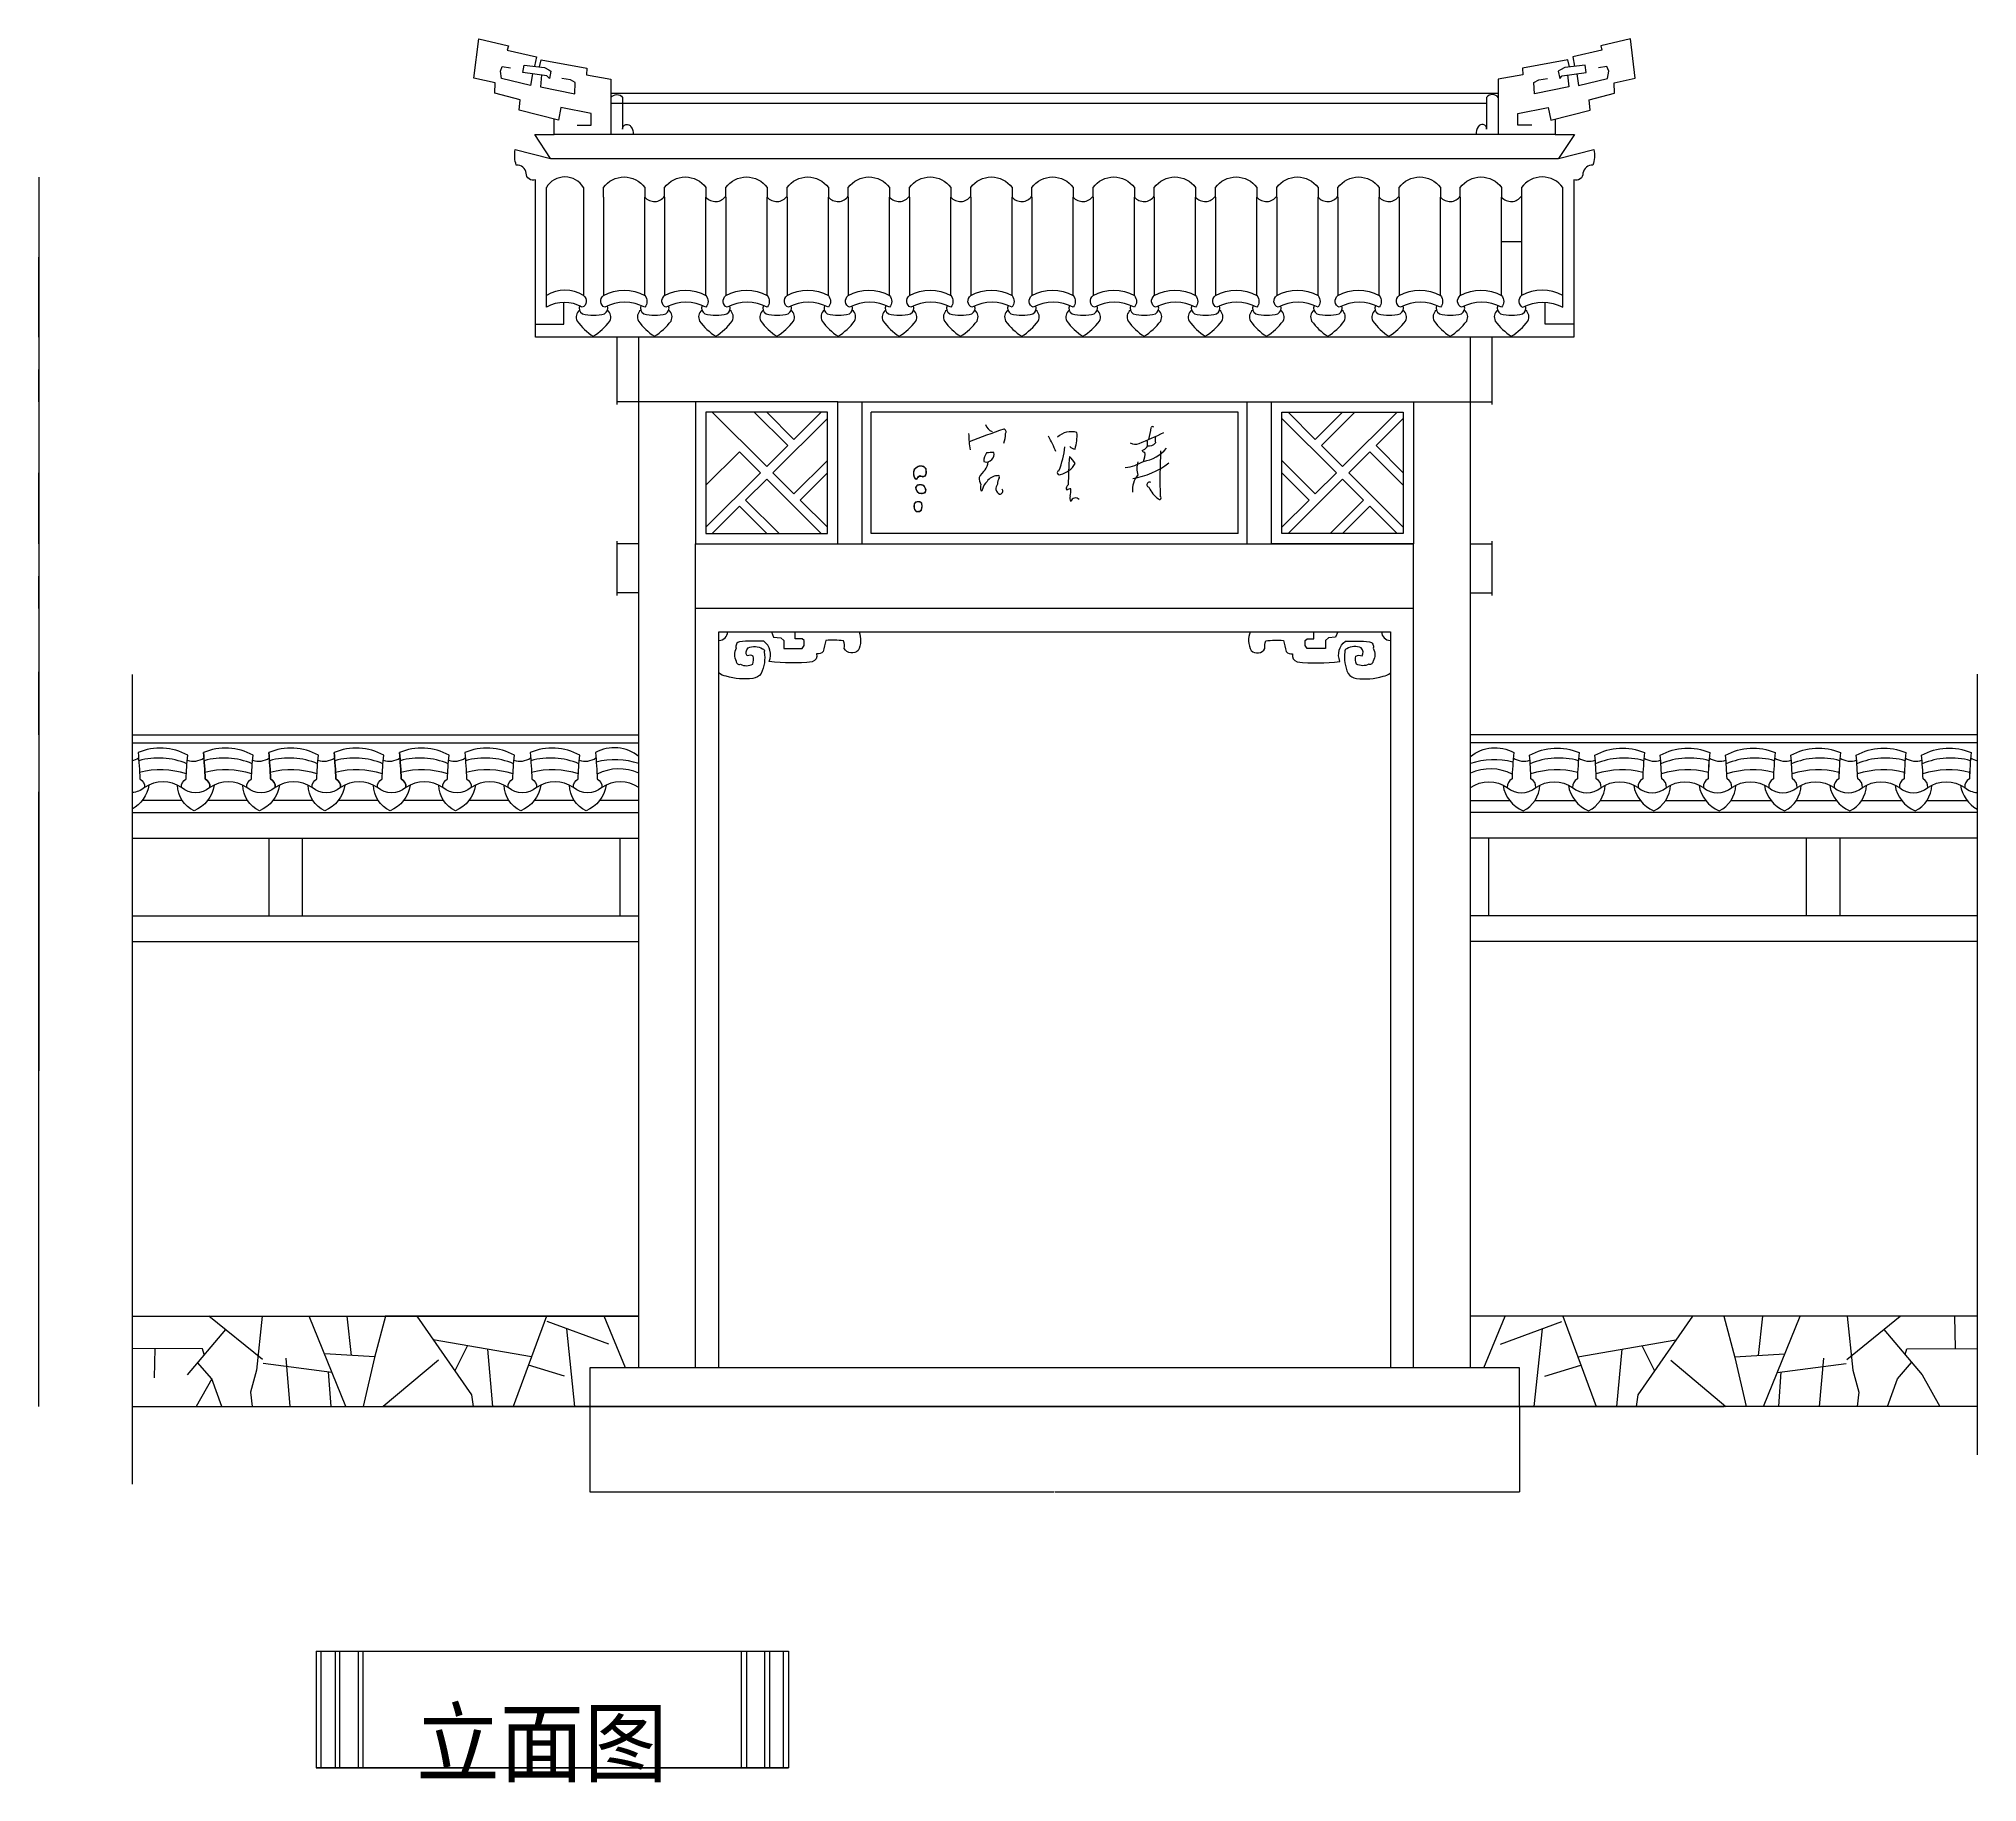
# Model space of a CAD drawing. Header units: metres. Extents: x 2084 to 9590, y 597 to 7347.
import ezdxf

# ---------------------------------------------------------------- set-up
doc = ezdxf.new("R2010")
doc.units = ezdxf.units.M
for name, color, linetype in [('2', 2, 'Continuous'), ('3', 3, 'Continuous'), ('4', 4, 'Continuous'), ('7', 7, 'Continuous'), ('BH', 3, 'Continuous'), ('DIM', 3, 'Continuous')]:
    doc.layers.add(name, color=color, linetype=linetype)
doc.dimstyles.get("Standard").update_dxf_attribs({"dimtxt": 2.5, "dimasz": 2.5, "dimexe": 1.25, "dimexo": 0.625, "dimtad": 1, "dimcen": 2.5, "dimazin": 3, "dimtfac": 1, "dimtmove": 0, "dimatfit": 3})

# ---------------------------------------------------------------- blocks, each defined once
blk = doc.blocks.new('*D1')
for p, q in [((2084.59, 4651.16), (2084.59, 3351.16)), ((2084.34, 3351.16), (2084.09, 3351.16)), ((2084.59, 2051.16), (2084.59, 3351.16)), ((2084.59, 3351.16), (2084.59, 3351.16)), ((2084.84, 3351.16), (2085.09, 3351.16))]:
    blk.add_line(p, q)
at = {"layer": 'Defpoints'}
for p in [(2084.59, 4651.16), (2084.59, 3351.16), (2084.59, 2051.16)]:
    blk.add_point(p, dxfattribs=at)
at = {"layer": 'DIM', "insert": (2084.59, 3352.285), "char_height": 1, "attachment_point": 5}
blk.add_mtext('0', dxfattribs=at)
blk = doc.blocks.new('*D2')
for p, q in [((2084.59, 6810.69), (2084.59, 4430.93)), ((2084.34, 4430.93), (2084.09, 4430.93)), ((2084.59, 2051.16), (2084.59, 4430.93)), ((2084.59, 4430.93), (2084.59, 4430.93)), ((2084.84, 4430.93), (2085.09, 4430.93))]:
    blk.add_line(p, q)
at = {"layer": 'Defpoints'}
for p in [(2084.59, 6810.69), (2084.59, 4430.93), (2084.59, 2051.16)]:
    blk.add_point(p, dxfattribs=at)
at = {"layer": 'DIM', "insert": (2084.59, 4432.055), "char_height": 1, "attachment_point": 5}
blk.add_mtext('0', dxfattribs=at)
blk = doc.blocks.new('*D3')
for p, q in [((2084.59, 5141.16), (2084.59, 4896.16)), ((2084.34, 4896.16), (2084.09, 4896.16)), ((2084.59, 4651.16), (2084.59, 4896.16)), ((2084.59, 4896.16), (2084.59, 4896.16)), ((2084.84, 4896.16), (2085.09, 4896.16))]:
    blk.add_line(p, q)
at = {"layer": 'Defpoints'}
for p in [(2084.59, 5141.16), (2084.59, 4896.16), (2084.59, 4651.16)]:
    blk.add_point(p, dxfattribs=at)
at = {"layer": 'DIM', "insert": (2084.59, 4897.285), "char_height": 1, "attachment_point": 5}
blk.add_mtext('0', dxfattribs=at)
blk = doc.blocks.new('*D4')
for p, q in [((2084.59, 5391.16), (2084.59, 5266.16)), ((2084.34, 5266.16), (2084.09, 5266.16)), ((2084.59, 5141.16), (2084.59, 5266.16)), ((2084.59, 5266.16), (2084.59, 5266.16)), ((2084.84, 5266.16), (2085.09, 5266.16))]:
    blk.add_line(p, q)
at = {"layer": 'Defpoints'}
for p in [(2084.59, 5391.16), (2084.59, 5266.16), (2084.59, 5141.16)]:
    blk.add_point(p, dxfattribs=at)
at = {"layer": 'DIM', "insert": (2084.59, 5267.285), "char_height": 1, "attachment_point": 5}
blk.add_mtext('0', dxfattribs=at)
blk = doc.blocks.new('*D5')
for p, q in [((2084.59, 5941.16), (2084.59, 5666.16)), ((2084.34, 5666.16), (2084.09, 5666.16)), ((2084.59, 5391.16), (2084.59, 5666.16)), ((2084.59, 5666.16), (2084.59, 5666.16)), ((2084.84, 5666.16), (2085.09, 5666.16))]:
    blk.add_line(p, q)
at = {"layer": 'Defpoints'}
for p in [(2084.59, 5941.16), (2084.59, 5666.16), (2084.59, 5391.16)]:
    blk.add_point(p, dxfattribs=at)
at = {"layer": 'DIM', "insert": (2084.59, 5667.285), "char_height": 1, "attachment_point": 5}
blk.add_mtext('0', dxfattribs=at)
blk = doc.blocks.new('*D6')
for p, q in [((2084.59, 6191.16), (2084.59, 6066.16)), ((2084.34, 6066.16), (2084.09, 6066.16)), ((2084.59, 5941.16), (2084.59, 6066.16)), ((2084.59, 6066.16), (2084.59, 6066.16)), ((2084.84, 6066.16), (2085.09, 6066.16))]:
    blk.add_line(p, q)
at = {"layer": 'Defpoints'}
for p in [(2084.59, 6191.16), (2084.59, 6066.16), (2084.59, 5941.16)]:
    blk.add_point(p, dxfattribs=at)
at = {"layer": 'DIM', "insert": (2084.59, 6067.285), "char_height": 1, "attachment_point": 5}
blk.add_mtext('0', dxfattribs=at)
blk = doc.blocks.new('*D7')
for p, q in [((2084.59, 6810.69), (2084.59, 6500.93)), ((2084.34, 6500.93), (2084.09, 6500.93)), ((2084.59, 6191.16), (2084.59, 6500.93)), ((2084.59, 6500.93), (2084.59, 6500.93)), ((2084.84, 6500.93), (2085.09, 6500.93))]:
    blk.add_line(p, q)
at = {"layer": 'Defpoints'}
for p in [(2084.59, 6810.69), (2084.59, 6500.93), (2084.59, 6191.16)]:
    blk.add_point(p, dxfattribs=at)
at = {"layer": 'DIM', "insert": (2084.59, 6502.055), "char_height": 1, "attachment_point": 5}
blk.add_mtext('0', dxfattribs=at)
blk = doc.blocks.new('*D8')
for p, q in [((4217.7, 2051.16), (4217.7, 1720.52)), ((7817.7, 2051.16), (7817.7, 1720.52)), ((4217.95, 1720.52), (6015.7, 1720.52)), ((6019.7, 1720.52), (7817.45, 1720.52))]:
    blk.add_line(p, q)
at = {"layer": 'Defpoints'}
for p in [(4217.7, 2051.16), (7817.7, 2051.16), (4217.7, 1720.52)]:
    blk.add_point(p, dxfattribs=at)
at = {"layer": 'DIM', "insert": (6017.7, 1720.52), "char_height": 1, "attachment_point": 5}
blk.add_mtext('3600', dxfattribs=at)

msp = doc.modelspace()

# ---------------------------------------------------------------- linework, layer by layer
at = {"layer": '2'}
for p, q in [((2445.11, 2051.16), (8610.04, 2051.16)), ((9590.28, 2051.16), (3425.36, 2051.16))]:
    msp.add_line(p, q, dxfattribs=at)
at = {"layer": '3'}
for p, q in [((7690.35, 7096.58), (4299.63, 7096.58)), ((4193.7, 6770.86), (4193.7, 6737.85)), ((7825.7, 6770.86), (7825.7, 6737.85)), ((4270.7, 6734.09), (4270.7, 6352.16)), ((4430.7, 6352.16), (4430.7, 6734.09)), ((4507.7, 6734.09), (4507.7, 6352.16)), ((4667.7, 6352.16), (4667.7, 6734.09)), ((4744.7, 6734.09), (4744.7, 6352.16)), ((4904.7, 6352.16), (4904.7, 6734.09)), ((4981.7, 6734.09), (4981.7, 6352.16)), ((5141.7, 6352.16), (5141.7, 6734.09)), ((5218.7, 6734.09), (5218.7, 6352.16)), ((5378.7, 6352.16), (5378.7, 6734.09)), ((5455.7, 6734.09), (5455.7, 6352.16)), ((5615.7, 6352.16), (5615.7, 6734.09)), ((5692.7, 6734.09), (5692.7, 6352.16)), ((5852.7, 6352.16), (5852.7, 6734.09)), ((5929.7, 6734.09), (5929.7, 6352.16)), ((6089.7, 6352.16), (6089.7, 6734.09)), ((6166.7, 6734.09), (6166.7, 6352.16)), ((6326.7, 6352.16), (6326.7, 6734.09)), ((6403.7, 6734.09), (6403.7, 6352.16)), ((6563.7, 6352.16), (6563.7, 6734.09)), ((6640.7, 6734.09), (6640.7, 6352.16)), ((6800.7, 6352.16), (6800.7, 6734.09)), ((6877.7, 6734.09), (6877.7, 6352.16)), ((7037.7, 6352.16), (7037.7, 6734.09)), ((7114.7, 6734.09), (7114.7, 6352.16)), ((7274.7, 6352.16), (7274.7, 6734.09)), ((7351.7, 6734.09), (7351.7, 6352.16)), ((7511.7, 6352.16), (7511.7, 6734.09)), ((7588.7, 6734.09), (7588.7, 6352.16)), ((7748.7, 6352.16), (7748.7, 6734.09)), ((7748.7, 6561.51), (7825.7, 6561.51)), ((4407.7, 2201.16), (4407.7, 6191.16)), ((6728.7, 5901.16), (5306.7, 5901.16)), ((5306.7, 5431.16), (5306.7, 5901.16)), ((6728.7, 5431.16), (6728.7, 5901.16)), ((6728.7, 5431.16), (5306.7, 5431.16)), ((4407.7, 5391.16), (4323.7, 5391.16)), ((5177.7, 5391.16), (6857.7, 5391.16)), ((7627.7, 5391.16), (7711.7, 5391.16)), ((4407.7, 5201.16), (4323.7, 5201.16)), ((7627.7, 5201.16), (7711.7, 5201.16)), ((2445.11, 4885.75), (2445.11, 1751.01)), ((9590.28, 4886.8), (9590.28, 1864.06)), ((2445.11, 4621.16), (4407.7, 4621.16)), ((9590.28, 4621.16), (7627.7, 4621.16)), ((2639.73, 4397.78), (2484.94, 4397.78)), ((2892.73, 4397.78), (2737.94, 4397.78)), ((3145.73, 4397.78), (2990.94, 4397.78)), ((3398.73, 4397.78), (3243.94, 4397.78)), ((3651.73, 4397.78), (3496.94, 4397.78)), ((3904.73, 4397.78), (3749.94, 4397.78)), ((4157.73, 4397.78), (4002.94, 4397.78)), ((4407.7, 4397.78), (4255.94, 4397.78)), ((7627.7, 4397.78), (7779.46, 4397.78)), ((7877.67, 4397.78), (8032.46, 4397.78)), ((8130.67, 4397.78), (8285.46, 4397.78)), ((8383.67, 4397.78), (8538.46, 4397.78)), ((8636.67, 4397.78), (8791.46, 4397.78)), ((8889.67, 4397.78), (9044.46, 4397.78)), ((9142.67, 4397.78), (9297.46, 4397.78)), ((9395.67, 4397.78), (9550.46, 4397.78)), ((2445.11, 4251.16), (4407.7, 4251.16)), ((2975.7, 3951.16), (2975.7, 4251.16)), ((3105.7, 3951.16), (3105.7, 4251.16)), ((4335.7, 3951.16), (4335.7, 4251.16)), ((9590.28, 4251.16), (7627.7, 4251.16)), ((7699.7, 3951.16), (7699.7, 4251.16)), ((8929.7, 3951.16), (8929.7, 4251.16)), ((9059.7, 3951.16), (9059.7, 4251.16)), ((2445.11, 3951.16), (4407.7, 3951.16)), ((9590.28, 3951.16), (7627.7, 3951.16)), ((3158.3, 1104.39), (4987.11, 1104.39)), ((3158.3, 1104.39), (3158.3, 651.98)), ((3158.3, 1104.39), (3158.3, 651.98)), ((3177.02, 651.98), (3177.02, 1104.39)), ((3177.02, 651.98), (3177.02, 1104.39)), ((3231.61, 1104.39), (3231.61, 651.98)), ((3231.61, 1104.39), (3231.61, 651.98)), ((3250.33, 651.98), (3250.33, 1104.39)), ((3250.33, 651.98), (3250.33, 1104.39)), ((3321, 1104.39), (3321, 651.98)), ((3321, 1104.39), (3321, 651.98)), ((3339.72, 651.98), (3339.72, 1104.39)), ((3339.72, 651.98), (3339.72, 1104.39)), ((4805.69, 651.98), (4805.69, 1104.39)), ((4805.69, 651.98), (4805.69, 1104.39)), ((4824.41, 1104.39), (4824.41, 651.98)), ((4824.41, 1104.39), (4824.41, 651.98)), ((4895.09, 651.98), (4895.09, 1104.39)), ((4895.09, 651.98), (4895.09, 1104.39)), ((4913.81, 1104.39), (4913.81, 651.98)), ((4913.81, 1104.39), (4913.81, 651.98)), ((4968.39, 651.98), (4968.39, 1104.39)), ((4968.39, 651.98), (4968.39, 1104.39)), ((4987.11, 1104.39), (4987.11, 651.98)), ((4987.11, 1104.39), (4987.11, 651.98)), ((3158.3, 651.98), (3177.02, 651.98)), ((3158.3, 651.98), (3177.02, 651.98)), ((4987.11, 651.98), (4968.39, 651.98)), ((4987.11, 651.98), (4968.39, 651.98))]:
    msp.add_line(p, q, dxfattribs=at)
for points in [[(3995.29, 7211.41), (3988.61, 7165.82), (3876.22, 7192.49), (3872.01, 7221.95), (3879.03, 7238.79), (3911.34, 7234.58)], [(4067.29, 7221.95), (4061.67, 7192.49), (4051.83, 7203.71), (3959.11, 7216.34), (3963.32, 7244.4), (4042, 7235.99), (4058.86, 7226.16), (4067.29, 7221.95)], [(4031.3, 7206.51), (4026.55, 7160.21), (4160.01, 7133.55), (4161.42, 7177.05), (4143.15, 7188.28), (4109.44, 7192.49)], [(8004.1, 7206.51), (8008.85, 7160.21), (7875.38, 7133.55), (7873.98, 7177.05), (7892.24, 7188.28), (7925.96, 7192.49)], [(7968.11, 7221.95), (7973.73, 7192.49), (7983.56, 7203.71), (8076.29, 7216.34), (8072.07, 7244.4), (7993.4, 7235.99), (7976.54, 7226.16), (7968.11, 7221.95)], [(8040.1, 7211.41), (8046.78, 7165.82), (8159.18, 7192.49), (8163.39, 7221.95), (8156.37, 7238.79), (8124.05, 7234.58)], [(4007.7, 6241.16), (4117.7, 6241.16), (4117.7, 6325.92)], [(8027.7, 6241.16), (7917.7, 6241.16), (7917.7, 6325.92)], [(4854.61, 5901.16), (4984.14, 5771.64), (4902.7, 5690.21), (4691.74, 5901.16)], [(5113.66, 5901.16), (5008.18, 5795.68), (4902.7, 5901.16)], [(5137.7, 5877.12), (4926.74, 5666.16), (5008.18, 5584.73), (5137.7, 5714.25)], [(6897.7, 5877.12), (7108.66, 5666.16), (7027.22, 5584.73), (6897.7, 5714.25)], [(6921.74, 5901.16), (7027.22, 5795.68), (7132.7, 5901.16)], [(7180.78, 5901.16), (7051.26, 5771.64), (7132.7, 5690.21), (7343.66, 5901.16)], [(7367.7, 5877.12), (7262.22, 5771.64), (7367.7, 5666.16)], [(4667.7, 5618.08), (4797.22, 5747.6), (4878.66, 5666.16), (4667.7, 5455.21)], [(7367.7, 5618.08), (7238.18, 5747.6), (7156.74, 5666.16), (7367.7, 5455.21)], [(5113.66, 5431.16), (4902.7, 5642.12), (4821.26, 5560.68), (4950.78, 5431.16)], [(5137.7, 5455.21), (5032.22, 5560.68), (5137.7, 5666.16)], [(6897.7, 5455.21), (7003.18, 5560.68), (6897.7, 5666.16)], [(6921.74, 5431.16), (7132.7, 5642.12), (7214.14, 5560.68), (7084.61, 5431.16)], [(4902.7, 5431.16), (4797.22, 5536.64), (4691.74, 5431.16)], [(7132.7, 5431.16), (7238.18, 5536.64), (7343.66, 5431.16)], [(4323.7, 5191.16), (4323.7, 5401.16)], [(7711.7, 5191.16), (7711.7, 5401.16)], [(4921.56, 5051.16), (4929.59, 5030.39), (4956.96, 5027.48), (4968.6, 5016.43), (4968.6, 4986.18), (5039.65, 4986.18), (5047.81, 4997.81), (5047.81, 5016.43), (5039.65, 5023.41), (5013.45, 5023.41), (5013.45, 5051.16)], [(7113.84, 5051.16), (7105.81, 5030.39), (7078.44, 5027.48), (7066.79, 5016.43), (7066.79, 4986.18), (6995.74, 4986.18), (6987.59, 4997.81), (6987.59, 5016.43), (6995.74, 5023.41), (7021.95, 5023.41), (7021.95, 5051.16)], [(3158.3, 1104.39), (4987.11, 1104.39)], [(3158.3, 651.98), (4987.11, 651.98), (4987.11, 651.98), (3158.3, 651.98)]]:
    msp.add_lwpolyline(points, dxfattribs=at)
for points in [[(4299.63, 7119.53, -0.48), (4345.05, 7119.93), (4345.05, 6997.03, -0.8), (4377.27, 7005.81, -0.19), (4385.46, 6976.58, -0.19)], [(7735.76, 7119.53, 0.48), (7690.35, 7119.93), (7690.35, 6997.03, 0.8), (7658.12, 7005.81, 0.19), (7649.94, 6976.58, 0.19)], [(4193.7, 6737.85), (4193.7, 6352.16, -0.58), (4188.63, 6307.16, 0.27), (4049.7, 6307.16), (4049.7, 6770.86)], [(4270.7, 6734.09), (4270.7, 6770.86, -0.51), (4430.7, 6770.86), (4430.7, 6734.09, 0.5), (4507.7, 6737.85, 0.49)], [(4507.7, 6734.09), (4507.7, 6770.86, -0.51), (4667.7, 6770.86), (4667.7, 6734.09, 0.5), (4744.7, 6737.85, 0.49)], [(4744.7, 6734.09), (4744.7, 6770.86, -0.51), (4904.7, 6770.86), (4904.7, 6734.09, 0.5), (4981.7, 6737.85, 0.49)], [(4981.7, 6734.09), (4981.7, 6770.86, -0.51), (5141.7, 6770.86), (5141.7, 6734.09, 0.5), (5218.7, 6737.85, 0.49)], [(5218.7, 6734.09), (5218.7, 6770.86, -0.51), (5378.7, 6770.86), (5378.7, 6734.09, 0.5), (5455.7, 6737.85, 0.49)], [(5455.7, 6734.09), (5455.7, 6770.86, -0.51), (5615.7, 6770.86), (5615.7, 6734.09, 0.5), (5692.7, 6737.85, 0.49)], [(5692.7, 6734.09), (5692.7, 6770.86, -0.51), (5852.7, 6770.86), (5852.7, 6734.09, 0.5), (5929.7, 6737.85, 0.49)], [(5929.7, 6734.09), (5929.7, 6770.86, -0.51), (6089.7, 6770.86), (6089.7, 6734.09, 0.5), (6166.7, 6737.85, 0.49)], [(6166.7, 6734.09), (6166.7, 6770.86, -0.51), (6326.7, 6770.86), (6326.7, 6734.09, 0.5), (6403.7, 6737.85, 0.49)], [(6403.7, 6734.09), (6403.7, 6770.86, -0.51), (6563.7, 6770.86), (6563.7, 6734.09, 0.5), (6640.7, 6737.85, 0.49)], [(6640.7, 6734.09), (6640.7, 6770.86, -0.51), (6800.7, 6770.86), (6800.7, 6734.09, 0.5), (6877.7, 6737.85, 0.49)], [(6877.7, 6734.09), (6877.7, 6770.86, -0.51), (7037.7, 6770.86), (7037.7, 6734.09, 0.5), (7114.7, 6737.85, 0.49)], [(7114.7, 6734.09), (7114.7, 6770.86, -0.51), (7274.7, 6770.86), (7274.7, 6734.09, 0.5), (7351.7, 6737.85, 0.49)], [(7351.7, 6734.09), (7351.7, 6770.86, -0.51), (7511.7, 6770.86), (7511.7, 6734.09, 0.5), (7588.7, 6737.85, 0.49)], [(7588.7, 6734.09), (7588.7, 6770.86, -0.51), (7748.7, 6770.86), (7748.7, 6734.09, 0.5), (7825.7, 6737.85, 0.49)], [(7825.7, 6737.85), (7825.7, 6352.16, 0.58), (7830.77, 6307.16, -0.25), (7985.7, 6307.16), (7985.7, 6770.86)], [(4179.07, 6313.93, 0.4), (4189.49, 6282.38, 0.14), (4274.9, 6282.38, 0.38), (4286.09, 6312.11)], [(4416.07, 6313.93, 0.4), (4426.49, 6282.38, 0.14), (4511.9, 6282.38, 0.38), (4523.09, 6312.11)], [(4653.07, 6313.93, 0.4), (4663.49, 6282.38, 0.14), (4748.9, 6282.38, 0.38), (4760.09, 6312.11)], [(4890.07, 6313.93, 0.4), (4900.49, 6282.38, 0.14), (4985.9, 6282.38, 0.38), (4997.09, 6312.11)], [(5127.07, 6313.93, 0.4), (5137.49, 6282.38, 0.14), (5222.9, 6282.38, 0.38), (5234.09, 6312.11)], [(5364.07, 6313.93, 0.4), (5374.49, 6282.38, 0.14), (5459.9, 6282.38, 0.38), (5471.09, 6312.11)], [(5601.07, 6313.93, 0.4), (5611.49, 6282.38, 0.14), (5696.9, 6282.38, 0.38), (5708.09, 6312.11)], [(5838.07, 6313.93, 0.4), (5848.49, 6282.38, 0.14), (5933.9, 6282.38, 0.38), (5945.09, 6312.11)], [(6075.07, 6313.93, 0.4), (6085.49, 6282.38, 0.14), (6170.9, 6282.38, 0.38), (6182.09, 6312.11)], [(6312.07, 6313.93, 0.4), (6322.49, 6282.38, 0.14), (6407.9, 6282.38, 0.38), (6419.09, 6312.11)], [(6549.07, 6313.93, 0.4), (6559.49, 6282.38, 0.14), (6644.9, 6282.38, 0.38), (6656.09, 6312.11)], [(6786.07, 6313.93, 0.4), (6796.49, 6282.38, 0.14), (6881.9, 6282.38, 0.38), (6893.09, 6312.11)], [(7023.07, 6313.93, 0.4), (7033.49, 6282.38, 0.14), (7118.9, 6282.38, 0.38), (7130.09, 6312.11)], [(7260.07, 6313.93, 0.4), (7270.49, 6282.38, 0.14), (7355.9, 6282.38, 0.38), (7367.09, 6312.11)], [(7497.07, 6313.93, 0.4), (7507.49, 6282.38, 0.14), (7592.9, 6282.38, 0.38), (7604.09, 6312.11)], [(7734.07, 6313.93, 0.4), (7744.49, 6282.38, 0.14), (7829.9, 6282.38, 0.38), (7841.09, 6312.11)], [(4178, 6296.08, 0.36), (4169, 6253.76, 0.09), (4231.2, 6194.84, 0.09), (4295.4, 6253.76, 0.36), (4286.4, 6296.08)], [(4415, 6296.08, 0.36), (4406, 6253.76, 0.09), (4468.2, 6194.84, 0.09), (4532.4, 6253.76, 0.36), (4523.4, 6296.08)], [(4652, 6296.08, 0.36), (4643, 6253.76, 0.09), (4705.2, 6194.84, 0.09), (4769.4, 6253.76, 0.36), (4760.4, 6296.08)], [(4889, 6296.08, 0.36), (4880, 6253.76, 0.09), (4942.2, 6194.84, 0.09), (5006.4, 6253.76, 0.36), (4997.4, 6296.08)], [(5126, 6296.08, 0.36), (5117, 6253.76, 0.09), (5179.2, 6194.84, 0.09), (5243.4, 6253.76, 0.36), (5234.4, 6296.08)], [(5363, 6296.08, 0.36), (5354, 6253.76, 0.09), (5416.2, 6194.84, 0.09), (5480.4, 6253.76, 0.36), (5471.4, 6296.08)], [(5600, 6296.08, 0.36), (5591, 6253.76, 0.09), (5653.2, 6194.84, 0.09), (5717.4, 6253.76, 0.36), (5708.4, 6296.08)], [(5837, 6296.08, 0.36), (5828, 6253.76, 0.09), (5890.2, 6194.84, 0.09), (5954.4, 6253.76, 0.36), (5945.4, 6296.08)], [(6074, 6296.08, 0.36), (6065, 6253.76, 0.09), (6127.2, 6194.84, 0.09), (6191.4, 6253.76, 0.36), (6182.4, 6296.08)], [(6311, 6296.08, 0.36), (6302, 6253.76, 0.09), (6364.2, 6194.84, 0.09), (6428.4, 6253.76, 0.36), (6419.4, 6296.08)], [(6548, 6296.08, 0.36), (6539, 6253.76, 0.09), (6601.2, 6194.84, 0.09), (6665.4, 6253.76, 0.36), (6656.4, 6296.08)], [(6785, 6296.08, 0.36), (6776, 6253.76, 0.09), (6838.2, 6194.84, 0.09), (6902.4, 6253.76, 0.36), (6893.4, 6296.08)], [(7022, 6296.08, 0.36), (7013, 6253.76, 0.09), (7075.2, 6194.84, 0.09), (7139.4, 6253.76, 0.36), (7130.4, 6296.08)], [(7259, 6296.08, 0.36), (7250, 6253.76, 0.09), (7312.2, 6194.84, 0.09), (7376.4, 6253.76, 0.36), (7367.4, 6296.08)], [(7496, 6296.08, 0.36), (7487, 6253.76, 0.09), (7549.2, 6194.84, 0.09), (7613.4, 6253.76, 0.36), (7604.4, 6296.08)], [(7733, 6296.08, 0.36), (7724, 6253.76, 0.09), (7786.2, 6194.84, 0.09), (7850.4, 6253.76, 0.36), (7841.4, 6296.08)], [(5260.32, 5051.16, -0.21), (5257.08, 4977.85, -0.48), (5203.12, 4985.99, 0.17), (5200.07, 5015.48, 0.06), (5131.85, 5017.51, 0.03), (5121.67, 4973.78, -0.27), (5096.21, 4965.65, -0.4), (5078.91, 4934.12, -0.06), (4912.95, 4936.16, 0.34), (4891.57, 5014.46, 0.03), (4797.9, 5012.43, 0.46), (4784.66, 4987, 0.27), (4784.66, 4937.17, 0.5), (4800.95, 4924.97, 0.25), (4848.8, 4925.99, 0.15), (4850.84, 4956.5, 0.22), (4827.42, 4957.51, -0.38), (4830.48, 4988.02, -0.24), (4886.47, 4984.97, -0.41), (4893.6, 4972.77, -0.15), (4881.38, 4889.38, -0.23), (4848.8, 4870.06, -0.11), (4745.97, 4879.21, -0.17), (4717.7, 4892.03)], [(6775.07, 5051.16, 0.21), (6778.31, 4977.85, 0.48), (6832.28, 4985.99, -0.17), (6835.33, 5015.48, -0.06), (6903.55, 5017.51, -0.03), (6913.73, 4973.78, 0.27), (6939.18, 4965.65, 0.4), (6956.49, 4934.12, 0.06), (7122.45, 4936.16, -0.34), (7143.83, 5014.46, -0.03), (7237.5, 5012.43, -0.46), (7250.74, 4987, -0.27), (7250.74, 4937.17, -0.5), (7234.45, 4924.97, -0.25), (7186.59, 4925.99, -0.15), (7184.56, 4956.5, -0.22), (7207.97, 4957.51, 0.38), (7204.92, 4988.02, 0.24), (7148.92, 4984.97, 0.41), (7141.79, 4972.77, 0.15), (7154.01, 4889.38, 0.23), (7186.59, 4870.06, 0.11), (7289.43, 4879.21, 0.17), (7317.7, 4892.03)], [(2636.7, 4447.53, -0.31), (2655.05, 4480.92, -0.02), (2660.93, 4572.94, 0.23), (2468.36, 4582.81, -0.02), (2475.35, 4480.92, -0.31), (2493.7, 4447.53)], [(2889.7, 4447.53, -0.31), (2908.05, 4480.92, -0.02), (2913.93, 4572.94, 0.23), (2721.36, 4582.81, -0.02), (2728.35, 4480.92, -0.31), (2746.7, 4447.53)], [(3142.7, 4447.53, -0.31), (3161.05, 4480.92, -0.02), (3166.93, 4572.94, 0.23), (2974.36, 4582.81, -0.02), (2981.35, 4480.92, -0.31), (2999.7, 4447.53)], [(3395.7, 4447.53, -0.31), (3414.05, 4480.92, -0.02), (3419.93, 4572.94, 0.23), (3227.36, 4582.81, -0.02), (3234.35, 4480.92, -0.31), (3252.7, 4447.53)], [(3648.7, 4447.53, -0.31), (3667.05, 4480.92, -0.02), (3672.93, 4572.94, 0.23), (3480.36, 4582.81, -0.02), (3487.35, 4480.92, -0.31), (3505.7, 4447.53)], [(3901.7, 4447.53, -0.31), (3920.05, 4480.92, -0.02), (3925.93, 4572.94, 0.23), (3733.36, 4582.81, -0.02), (3740.35, 4480.92, -0.31), (3758.7, 4447.53)], [(4154.7, 4447.53, -0.31), (4173.05, 4480.92, -0.02), (4178.93, 4572.94, 0.23), (3986.36, 4582.81, -0.02), (3993.35, 4480.92, -0.31), (4011.7, 4447.53)], [(4407.7, 4567.48, 0.31), (4239.36, 4582.81, -0.02), (4246.35, 4480.92, -0.31), (4264.7, 4447.53, -0.31)], [(7627.7, 4567.48, -0.31), (7796.03, 4582.81, 0.02), (7789.05, 4480.92, 0.31), (7770.7, 4447.53, 0.31)], [(7880.7, 4447.53, 0.31), (7862.35, 4480.92, 0.02), (7856.47, 4572.94, -0.23), (8049.03, 4582.81, 0.02), (8042.05, 4480.92, 0.31), (8023.7, 4447.53)], [(8133.7, 4447.53, 0.31), (8115.35, 4480.92, 0.02), (8109.47, 4572.94, -0.23), (8302.03, 4582.81, 0.02), (8295.05, 4480.92, 0.31), (8276.7, 4447.53)], [(8386.7, 4447.53, 0.31), (8368.35, 4480.92, 0.02), (8362.47, 4572.94, -0.23), (8555.03, 4582.81, 0.02), (8548.05, 4480.92, 0.31), (8529.7, 4447.53)], [(8639.7, 4447.53, 0.31), (8621.35, 4480.92, 0.02), (8615.47, 4572.94, -0.23), (8808.03, 4582.81, 0.02), (8801.05, 4480.92, 0.31), (8782.7, 4447.53)], [(8892.7, 4447.53, 0.31), (8874.35, 4480.92, 0.02), (8868.47, 4572.94, -0.23), (9061.03, 4582.81, 0.02), (9054.05, 4480.92, 0.31), (9035.7, 4447.53)], [(9145.7, 4447.53, 0.31), (9127.35, 4480.92, 0.02), (9121.47, 4572.94, -0.23), (9314.03, 4582.81, 0.02), (9307.05, 4480.92, 0.31), (9288.7, 4447.53)], [(9398.7, 4447.53, 0.31), (9380.35, 4480.92, 0.02), (9374.47, 4572.94, -0.23), (9567.03, 4582.81, 0.02), (9560.05, 4480.92, 0.31), (9541.7, 4447.53)], [(2636.7, 4447.53, 0.31), (2493.7, 4447.53, -0.15), (2445.11, 4428.04, -0.15)], [(2510.44, 4457.06, -0.23), (2445.11, 4363.42, -0.23)], [(2763.44, 4457.06, -0.26), (2685.48, 4357.24, -0.28), (2621.15, 4456.48)], [(2763.44, 4457.06, -0.26), (2685.48, 4357.24, -0.28), (2621.15, 4456.48)], [(2889.7, 4447.53, 0.31), (2746.7, 4447.53, -0.36), (2636.7, 4447.53, -0.36)], [(2889.7, 4447.53, 0.31), (2746.7, 4447.53, -0.36), (2636.7, 4447.53, -0.36)], [(3016.44, 4457.06, -0.26), (2938.48, 4357.24, -0.28), (2874.15, 4456.48)], [(3016.44, 4457.06, -0.26), (2938.48, 4357.24, -0.28), (2874.15, 4456.48)], [(3142.7, 4447.53, 0.31), (2999.7, 4447.53, -0.36), (2889.7, 4447.53, -0.36)], [(3142.7, 4447.53, 0.31), (2999.7, 4447.53, -0.36), (2889.7, 4447.53, -0.36)], [(3269.44, 4457.06, -0.26), (3191.48, 4357.24, -0.28), (3127.15, 4456.48)], [(3269.44, 4457.06, -0.26), (3191.48, 4357.24, -0.28), (3127.15, 4456.48)], [(3395.7, 4447.53, 0.31), (3252.7, 4447.53, -0.36), (3142.7, 4447.53, -0.36)], [(3395.7, 4447.53, 0.31), (3252.7, 4447.53, -0.36), (3142.7, 4447.53, -0.36)], [(3522.44, 4457.06, -0.26), (3444.48, 4357.24, -0.28), (3380.15, 4456.48)], [(3522.44, 4457.06, -0.26), (3444.48, 4357.24, -0.28), (3380.15, 4456.48)], [(3648.7, 4447.53, 0.31), (3505.7, 4447.53, -0.36), (3395.7, 4447.53, -0.36)], [(3648.7, 4447.53, 0.31), (3505.7, 4447.53, -0.36), (3395.7, 4447.53, -0.36)], [(3775.44, 4457.06, -0.26), (3697.48, 4357.24, -0.28), (3633.15, 4456.48)], [(3901.7, 4447.53, 0.31), (3758.7, 4447.53, -0.36), (3648.7, 4447.53, -0.36)], [(4028.44, 4457.06, -0.26), (3950.48, 4357.24, -0.28), (3886.15, 4456.48)], [(4154.7, 4447.53, 0.31), (4011.7, 4447.53, -0.36), (3901.7, 4447.53, -0.36)], [(4281.44, 4457.06, -0.26), (4203.48, 4357.24, -0.28), (4139.15, 4456.48)], [(4407.7, 4447.53, 0.31), (4264.7, 4447.53, -0.36), (4154.7, 4447.53, -0.36)], [(7627.7, 4447.53, -0.31), (7770.7, 4447.53, 0.36), (7880.7, 4447.53, 0.36)], [(7753.96, 4457.06, 0.26), (7831.92, 4357.24, 0.28), (7896.25, 4456.48)], [(7880.7, 4447.53, -0.31), (8023.7, 4447.53, 0.36), (8133.7, 4447.53, 0.36)], [(8006.96, 4457.06, 0.26), (8084.92, 4357.24, 0.28), (8149.25, 4456.48)], [(8133.7, 4447.53, -0.31), (8276.7, 4447.53, 0.36), (8386.7, 4447.53, 0.36)], [(8259.96, 4457.06, 0.26), (8337.92, 4357.24, 0.28), (8402.25, 4456.48)], [(8386.7, 4447.53, -0.31), (8529.7, 4447.53, 0.36), (8639.7, 4447.53, 0.36)], [(8386.7, 4447.53, -0.31), (8529.7, 4447.53, 0.36), (8639.7, 4447.53, 0.36)], [(8512.96, 4457.06, 0.26), (8590.92, 4357.24, 0.28), (8655.25, 4456.48)], [(8512.96, 4457.06, 0.26), (8590.92, 4357.24, 0.28), (8655.25, 4456.48)], [(8639.7, 4447.53, -0.31), (8782.7, 4447.53, 0.36), (8892.7, 4447.53, 0.36)], [(8639.7, 4447.53, -0.31), (8782.7, 4447.53, 0.36), (8892.7, 4447.53, 0.36)], [(8765.96, 4457.06, 0.26), (8843.92, 4357.24, 0.28), (8908.25, 4456.48)], [(8765.96, 4457.06, 0.26), (8843.92, 4357.24, 0.28), (8908.25, 4456.48)], [(8892.7, 4447.53, -0.31), (9035.7, 4447.53, 0.36), (9145.7, 4447.53, 0.36)], [(8892.7, 4447.53, -0.31), (9035.7, 4447.53, 0.36), (9145.7, 4447.53, 0.36)], [(9018.96, 4457.06, 0.26), (9096.92, 4357.24, 0.28), (9161.25, 4456.48)], [(9018.96, 4457.06, 0.26), (9096.92, 4357.24, 0.28), (9161.25, 4456.48)], [(9145.7, 4447.53, -0.31), (9288.7, 4447.53, 0.36), (9398.7, 4447.53, 0.36)], [(9145.7, 4447.53, -0.31), (9288.7, 4447.53, 0.36), (9398.7, 4447.53, 0.36)], [(9271.96, 4457.06, 0.26), (9349.92, 4357.24, 0.28), (9414.25, 4456.48)], [(9271.96, 4457.06, 0.26), (9349.92, 4357.24, 0.28), (9414.25, 4456.48)], [(9398.7, 4447.53, -0.31), (9541.7, 4447.53, 0.15), (9590.28, 4428.04, 0.15)], [(9398.7, 4447.53, -0.31), (9541.7, 4447.53, 0.15), (9590.28, 4428.04, 0.15)], [(9524.96, 4457.06, 0.23), (9590.28, 4363.42, 0.23)], [(9524.96, 4457.06, 0.23), (9590.28, 4363.42, 0.23)]]:
    msp.add_lwpolyline(points, format="xyb", dxfattribs=at)
for points in [[(4430.7, 6307.16, 0.25), (4275.77, 6307.16, -0.58), (4270.7, 6352.16, -0.27), (4430.7, 6352.16, -0.36)], [(4667.7, 6307.16, 0.25), (4512.77, 6307.16, -0.58), (4507.7, 6352.16, -0.27), (4667.7, 6352.16, -0.36)], [(4904.7, 6307.16, 0.25), (4749.77, 6307.16, -0.58), (4744.7, 6352.16, -0.27), (4904.7, 6352.16, -0.36)], [(5141.7, 6307.16, 0.25), (4986.77, 6307.16, -0.58), (4981.7, 6352.16, -0.27), (5141.7, 6352.16, -0.36)], [(5378.7, 6307.16, 0.25), (5223.77, 6307.16, -0.58), (5218.7, 6352.16, -0.27), (5378.7, 6352.16, -0.36)], [(5615.7, 6307.16, 0.25), (5460.77, 6307.16, -0.58), (5455.7, 6352.16, -0.27), (5615.7, 6352.16, -0.36)], [(5852.7, 6307.16, 0.25), (5697.77, 6307.16, -0.58), (5692.7, 6352.16, -0.27), (5852.7, 6352.16, -0.36)], [(6089.7, 6307.16, 0.25), (5934.77, 6307.16, -0.58), (5929.7, 6352.16, -0.27), (6089.7, 6352.16, -0.36)], [(6326.7, 6307.16, 0.25), (6171.77, 6307.16, -0.58), (6166.7, 6352.16, -0.27), (6326.7, 6352.16, -0.36)], [(6563.7, 6307.16, 0.25), (6408.77, 6307.16, -0.58), (6403.7, 6352.16, -0.27), (6563.7, 6352.16, -0.36)], [(6800.7, 6307.16, 0.25), (6645.77, 6307.16, -0.58), (6640.7, 6352.16, -0.27), (6800.7, 6352.16, -0.36)], [(7037.7, 6307.16, 0.25), (6882.77, 6307.16, -0.58), (6877.7, 6352.16, -0.27), (7037.7, 6352.16, -0.36)], [(7274.7, 6307.16, 0.25), (7119.77, 6307.16, -0.58), (7114.7, 6352.16, -0.27), (7274.7, 6352.16, -0.36)], [(7511.7, 6307.16, 0.25), (7356.77, 6307.16, -0.58), (7351.7, 6352.16, -0.27), (7511.7, 6352.16, -0.36)], [(7748.7, 6307.16, 0.25), (7593.77, 6307.16, -0.58), (7588.7, 6352.16, -0.27), (7748.7, 6352.16, -0.36)]]:
    msp.add_lwpolyline(points, format="xyb", close=True, dxfattribs=at)
for centre, radius, start, end in [((4121.7, 6727.79), 83.9, 30.89, 149.11), ((7905.7, 6712.9), 98.79, 35.93, 144.07), ((4121.7, 6240.53), 132.83, 57.18, 122.82), ((7905.7, 6211.86), 161.51, 60.31, 119.69), ((6235.28, 5833.77), 550.79, 181.65, 188.16), ((8501.35, -1729.24), 8025.74, 109.51, 110.53), ((5792.96, 5866.69), 44.34, 197.33, 246.92), ((5818.08, 5824.19), 11.86, 327.93, 75.72), ((5716.73, 5819.78), 111.43, 339.37, 359.03), ((5495.12, 5527.35), 572.09, 22.71, 29.35), ((6082.03, 5745.84), 79.56, 73.82, 132.14), ((5922.02, 5810.64), 182.55, 343.37, 3.65), ((6330.49, 5820.22), 42.97, 242.11, 289.73), ((5839.45, 7037.03), 1355.09, 291.91, 296.33), ((6334.84, 5777.88), 42.77, 345.86, 19.71), ((6382.05, 5803.88), 33.77, 261.34, 319.46), ((6147.67, 5867.86), 245.62, 342.86, 354.03), ((6396.91, 5839.16), 5.87, 32.63, 147.37), ((6457.26, 5793.21), 50.82, 164.05, 192.82), ((5799.56, 5710.3), 56.01, 144.08, 180), ((5754.29, 5733.21), 25.3, 244.89, 323.74), ((5691.33, 5716.61), 69.67, 325.67, 353.47), ((5778.25, 5587.08), 157.92, 88.38, 98.76), ((5758.8, 5737.57), 25.02, 309.43, 17.13), ((5680.83, 5812.1), 379.55, 338.7, 353.19), ((7156.05, 5631.44), 1085.33, 174.82, 180.65), ((6024.03, 5666.58), 80.97, 25.79, 50.86), ((6101.05, 5792.08), 33.92, 223.88, 263.04), ((6275.99, 5846.83), 160.79, 275.52, 302.12), ((6273.52, 5947.18), 305.96, 278.79, 307.64), ((6411.15, 5683.08), 75.4, 160.56, 199.44), ((6366.83, 5757.37), 11.34, 204.76, 272.08), ((6344.98, 5788.66), 37.84, 287.78, 325.89), ((6307.4, 5737.63), 60.43, 333.49, 8), ((6339.48, 5852.12), 143.17, 278.84, 320.82), ((8748.74, 5641.71), 2323.13, 177.28, 181.65), ((5785.06, 5647.75), 59.37, 179.8, 206.5), ((5793.88, 5617.98), 74.48, 127.19, 156.27), ((5795.55, 5589.16), 58.93, 132.17, 166.83), ((5800.96, 5599.22), 56.15, 95.92, 143.23), ((5798.74, 5650.22), 6.02, 317.74, 126.3), ((5828.69, 5626.74), 32.06, 142.67, 188.22), ((6035.92, 5666.41), 7.97, 100.5, 303.15), ((6020.74, 5745.23), 87.69, 282.87, 330.33), ((6409.29, 5600.08), 90.26, 140.09, 185.56), ((6385.44, 5620.17), 10.24, 61.55, 255.66), ((5780.36, 5609.25), 49.9, 166.07, 193.93), ((5734.28, 5600.8), 4.27, 236.49, 24.64), ((5813.57, 5605.46), 23.55, 134.85, 246.25), ((5805.08, 5595.64), 11.78, 265.17, 41.65), ((6076.64, 5606.45), 13.95, 114.8, 213.27), ((6080.23, 5581.7), 22.91, 88.18, 131.74), ((6092.82, 5567.33), 16.92, 150.8, 225.48), ((5969.37, 5601.12), 111.64, 346.78, 1.79), ((6098.86, 5550.41), 18.55, 40.74, 164.84), ((6479.12, 5651.25), 104.59, 203.08, 235.57), ((6424.51, 5569.1), 6.12, 222.26, 70.3), ((4717.7, 5051.16), 34.06, 270, 0), ((7317.7, 5051.16), 34.06, 180, 270), ((1657.36, 4458.66), 1071.22, 1.19, 6.66), ((1910.36, 4458.66), 1071.22, 1.19, 6.66), ((2163.36, 4458.66), 1071.22, 1.19, 6.66), ((2416.36, 4458.66), 1071.22, 1.19, 6.66), ((9619.04, 4458.66), 1071.22, 173.34, 178.81), ((9872.04, 4458.66), 1071.22, 173.34, 178.81), ((10125.04, 4458.66), 1071.22, 173.34, 178.81), ((10378.04, 4458.66), 1071.22, 173.34, 178.81), ((10631.04, 4458.66), 1071.22, 173.34, 178.81), ((2429.72, 4621.43), 71.66, 282.41, 304.72), ((2547.73, 4280.58), 281.47, 66.96, 105.7), ((2554.6, 4185.68), 330.56, 72.2, 104.02), ((2682.72, 4621.43), 71.66, 250.71, 304.72), ((2800.73, 4280.58), 281.47, 66.96, 105.7), ((2807.6, 4185.68), 330.56, 72.2, 104.02), ((2935.72, 4621.43), 71.66, 250.71, 304.72), ((3053.73, 4280.58), 281.47, 66.96, 105.7), ((3060.6, 4185.68), 330.56, 72.2, 104.02), ((3188.72, 4621.43), 71.66, 250.71, 304.72), ((3306.73, 4280.58), 281.47, 66.96, 105.7), ((3313.6, 4185.68), 330.56, 72.2, 104.02), ((3441.72, 4621.43), 71.66, 250.71, 304.72), ((3559.73, 4280.58), 281.47, 66.96, 105.7), ((3566.6, 4185.68), 330.56, 72.2, 104.02), ((3694.72, 4621.43), 71.66, 250.71, 304.72), ((3812.73, 4280.58), 281.47, 66.96, 105.7), ((3819.6, 4185.68), 330.56, 72.2, 104.02), ((3947.72, 4621.43), 71.66, 250.71, 304.72), ((4065.73, 4280.58), 281.47, 66.96, 105.7), ((4072.6, 4185.68), 330.56, 72.2, 104.02), ((4200.72, 4621.43), 71.66, 250.71, 304.72), ((4316.61, 4268.81), 286.65, 71.47, 104.87), ((4331.54, 4332.13), 187.95, 66.1, 117.14), ((7718.79, 4268.81), 286.65, 75.13, 108.53), ((7703.86, 4332.13), 187.95, 62.86, 113.9), ((7834.68, 4621.43), 71.66, 235.28, 289.29), ((7969.67, 4280.58), 281.47, 74.3, 113.04), ((7962.8, 4185.68), 330.56, 75.98, 107.8), ((8087.68, 4621.43), 71.66, 235.28, 289.29), ((8222.67, 4280.58), 281.47, 74.3, 113.04), ((8215.8, 4185.68), 330.56, 75.98, 107.8), ((8340.68, 4621.43), 71.66, 235.28, 289.29), ((8475.67, 4280.58), 281.47, 74.3, 113.04), ((8468.8, 4185.68), 330.56, 75.98, 107.8), ((8593.68, 4621.43), 71.66, 235.28, 289.29), ((8728.67, 4280.58), 281.47, 74.3, 113.04), ((8721.8, 4185.68), 330.56, 75.98, 107.8), ((8846.68, 4621.43), 71.66, 235.28, 289.29), ((8981.67, 4280.58), 281.47, 74.3, 113.04), ((8974.8, 4185.68), 330.56, 75.98, 107.8), ((9099.68, 4621.43), 71.66, 235.28, 289.29), ((9234.67, 4280.58), 281.47, 74.3, 113.04), ((9227.8, 4185.68), 330.56, 75.98, 107.8), ((9352.68, 4621.43), 71.66, 235.28, 289.29), ((9487.67, 4280.58), 281.47, 74.3, 113.04), ((9480.8, 4185.68), 330.56, 75.98, 107.8), ((9605.68, 4621.43), 71.66, 235.28, 257.59), ((2713.25, 4450.88), 33.62, 354.28, 63.3), ((2966.25, 4450.88), 33.62, 354.28, 63.3), ((3219.25, 4450.88), 33.62, 354.28, 63.3), ((3472.25, 4450.88), 33.62, 354.28, 63.3), ((8563.15, 4450.88), 33.62, 116.7, 185.72), ((8816.15, 4450.88), 33.62, 116.7, 185.72), ((9069.15, 4450.88), 33.62, 116.7, 185.72), ((9322.15, 4450.88), 33.62, 116.7, 185.72), ((9575.15, 4450.88), 33.62, 116.7, 185.72)]:
    msp.add_arc(centre, radius, start, end, dxfattribs=at)
at = {"layer": '4'}
for p, q in [((7735.76, 7134.58), (4299.63, 7134.58)), ((4323.7, 5931.16), (4323.7, 6191.16)), ((4407.7, 2201.16), (4407.7, 6191.16)), ((7627.7, 2201.16), (7627.7, 6191.16)), ((7711.7, 5931.16), (7711.7, 6191.16)), ((4407.7, 5941.16), (4323.7, 5941.16)), ((4627.7, 5941.16), (4407.7, 5941.16)), ((5177.7, 5941.16), (6857.7, 5941.16)), ((5272.7, 5391.16), (5272.7, 5941.16)), ((6762.7, 5391.16), (6762.7, 5941.16)), ((7407.7, 5941.16), (7627.7, 5941.16)), ((7627.7, 5941.16), (7711.7, 5941.16)), ((4627.7, 2201.16), (4627.7, 5391.16)), ((4627.7, 5391.16), (7407.7, 5391.16)), ((7407.7, 2201.16), (7407.7, 5391.16)), ((2445.11, 4651.16), (4407.7, 4651.16)), ((9590.28, 4651.16), (7627.7, 4651.16))]:
    msp.add_line(p, q, dxfattribs=at)
for points in [[(4169.26, 7011.66), (4223.46, 7011.66), (4223.46, 7057.02), (4106.27, 7080.43), (4096.01, 7032.15), (3943.67, 7070.19), (3948.06, 7109.69), (3849.91, 7136.03), (3851.38, 7175.53), (3769.35, 7194.55), (3788.39, 7346.72), (3902.65, 7318.92), (3898.26, 7302.83), (4011.05, 7276.49), (4004.1, 7240.04)], [(7866.14, 7011.66), (7811.94, 7011.66), (7811.94, 7057.02), (7929.13, 7080.43), (7939.38, 7032.15), (8091.73, 7070.19), (8087.33, 7109.69), (8185.48, 7136.03), (8184.02, 7175.53), (8266.05, 7194.55), (8247.01, 7346.72), (8132.75, 7318.92), (8137.14, 7302.83), (8024.34, 7276.49), (8031.3, 7240.04)], [(4023.39, 7237.98), (4030.09, 7264.78), (4205.88, 7232.6), (4204.42, 7207.72), (4299.63, 7190.16), (4299.63, 7134.58)], [(8012.01, 7237.98), (8005.3, 7264.78), (7829.51, 7232.6), (7830.98, 7207.72), (7735.76, 7190.16), (7735.76, 7134.58)], [(5483.9, 5642.13), (5483.9, 5642.13), (5486.29, 5645.29), (5488.34, 5647.85), (5490.12, 5649.86), (5491.67, 5651.39), (5493.06, 5652.49), (5494.32, 5653.23), (5495.51, 5653.67), (5496.69, 5653.86), (5497.89, 5653.88), (5499.12, 5653.75), (5500.38, 5653.52), (5501.66, 5653.24), (5502.97, 5652.93), (5504.29, 5652.63), (5505.63, 5652.4), (5506.99, 5652.26), (5508.35, 5652.25), (5509.7, 5652.37), (5511.03, 5652.63), (5512.32, 5653.01), (5513.55, 5653.52), (5514.7, 5654.15), (5515.76, 5654.9), (5516.72, 5655.78), (5517.55, 5656.76), (5518.26, 5657.86), (5518.87, 5659.06), (5519.37, 5660.36), (5519.78, 5661.76), (5520.11, 5663.23), (5520.36, 5664.79), (5520.55, 5666.42), (5520.67, 5668.12), (5520.73, 5669.87), (5520.71, 5671.64), (5520.61, 5673.42), (5520.42, 5675.18), (5520.12, 5676.91), (5519.72, 5678.58), (5519.2, 5680.17), (5518.56, 5681.68), (5517.8, 5683.08), (5516.93, 5684.38), (5515.97, 5685.58), (5514.92, 5686.67), (5513.79, 5687.65), (5512.59, 5688.52), (5511.33, 5689.27), (5510.03, 5689.91), (5508.69, 5690.45), (5507.31, 5690.88), (5505.91, 5691.22), (5504.5, 5691.48), (5503.08, 5691.67), (5501.66, 5691.79), (5500.26, 5691.86), (5498.87, 5691.87), (5497.5, 5691.83), (5496.16, 5691.73), (5494.84, 5691.57), (5493.54, 5691.34), (5492.27, 5691.04), (5491.02, 5690.66), (5489.8, 5690.2), (5488.62, 5689.66), (5487.46, 5689.04), (5486.33, 5688.36), (5485.22, 5687.64), (5484.15, 5686.9), (5483.11, 5686.13), (5482.09, 5685.37), (5481.11, 5684.62), (5480.15, 5683.9), (5479.23, 5683.19), (5478.35, 5682.49), (5477.51, 5681.78), (5476.72, 5681.05), (5475.99, 5680.29), (5475.31, 5679.48), (5474.69, 5678.62), (5474.14, 5677.7), (5473.66, 5676.71), (5473.23, 5675.67), (5472.87, 5674.57), (5472.55, 5673.42), (5472.29, 5672.23), (5472.07, 5671), (5471.9, 5669.73), (5471.76, 5668.44), (5471.66, 5667.12), (5471.61, 5665.79), (5471.59, 5664.45), (5471.61, 5663.1), (5471.66, 5661.75), (5471.76, 5660.41), (5471.9, 5659.08), (5472.07, 5657.78), (5472.29, 5656.49), (5472.54, 5655.21), (5472.84, 5653.95), (5473.18, 5652.71), (5473.57, 5651.48), (5474, 5650.26), (5474.49, 5649.06), (5475.02, 5647.86), (5475.65, 5646.71), (5476.42, 5645.62), (5477.37, 5644.62), (5478.55, 5643.75), (5480, 5643.02), (5481.77, 5642.47), (5483.9, 5642.13), (5490.74, 5651.43), (5496.33, 5655.78), (5506.88, 5650.81), (5518.06, 5654.54), (5521.17, 5665.7), (5520.55, 5681.21), (5511.85, 5690.51), (5500.05, 5692.37), (5489.49, 5691.13), (5480.8, 5684.31), (5473.97, 5679.35), (5471.48, 5670.04), (5471.48, 5658.88), (5473.97, 5648.95), (5477.69, 5642.75), (5483.9, 5642.13)], [(5485.15, 5617.94), (5485.15, 5617.94), (5483.32, 5614.93), (5481.98, 5612.38), (5481.08, 5610.23), (5480.55, 5608.4), (5480.33, 5606.83), (5480.37, 5605.46), (5480.59, 5604.22), (5480.95, 5603.05), (5481.4, 5601.89), (5481.91, 5600.73), (5482.47, 5599.58), (5483.1, 5598.45), (5483.76, 5597.34), (5484.47, 5596.25), (5485.21, 5595.18), (5485.97, 5594.16), (5486.76, 5593.17), (5487.58, 5592.23), (5488.43, 5591.34), (5489.34, 5590.51), (5490.3, 5589.75), (5491.33, 5589.07), (5492.44, 5588.47), (5493.63, 5587.96), (5494.92, 5587.54), (5496.29, 5587.21), (5497.73, 5586.98), (5499.22, 5586.83), (5500.75, 5586.76), (5502.31, 5586.78), (5503.87, 5586.87), (5505.43, 5587.02), (5506.97, 5587.25), (5508.48, 5587.55), (5509.93, 5587.93), (5511.32, 5588.38), (5512.63, 5588.92), (5513.83, 5589.54), (5514.93, 5590.25), (5515.89, 5591.06), (5516.71, 5591.96), (5517.39, 5592.95), (5517.92, 5594.02), (5518.32, 5595.18), (5518.58, 5596.41), (5518.71, 5597.7), (5518.71, 5599.06), (5518.58, 5600.46), (5518.33, 5601.92), (5517.96, 5603.4), (5517.49, 5604.89), (5516.92, 5606.37), (5516.29, 5607.81), (5515.58, 5609.2), (5514.82, 5610.52), (5514.03, 5611.73), (5513.2, 5612.84), (5512.35, 5613.84), (5511.48, 5614.73), (5510.6, 5615.52), (5509.71, 5616.22), (5508.83, 5616.84), (5507.95, 5617.37), (5507.09, 5617.83), (5506.24, 5618.23), (5505.4, 5618.56), (5504.55, 5618.83), (5503.66, 5619.04), (5502.74, 5619.21), (5501.75, 5619.32), (5500.69, 5619.4), (5499.53, 5619.44), (5498.28, 5619.44), (5496.89, 5619.4), (5495.37, 5619.31), (5493.7, 5619.17), (5491.86, 5618.97), (5489.83, 5618.7), (5487.59, 5618.36), (5485.15, 5617.94), (5479.56, 5609.25), (5480.18, 5603.05), (5485.77, 5593.74), (5492.6, 5586.92), (5505.64, 5586.3), (5517.44, 5590.02), (5519.93, 5599.95), (5514.34, 5612.97), (5506.88, 5618.56), (5500.67, 5619.8), (5491.98, 5619.18), (5485.15, 5617.94)], [(5478.94, 5552.8), (5478.94, 5552.8), (5477.27, 5550.3), (5475.97, 5547.91), (5474.99, 5545.64), (5474.29, 5543.46), (5473.83, 5541.39), (5473.57, 5539.41), (5473.45, 5537.53), (5473.45, 5535.75), (5473.52, 5534.04), (5473.66, 5532.43), (5473.87, 5530.89), (5474.14, 5529.43), (5474.47, 5528.04), (5474.86, 5526.72), (5475.32, 5525.46), (5475.83, 5524.27), (5476.4, 5523.14), (5477.04, 5522.07), (5477.75, 5521.08), (5478.54, 5520.17), (5479.4, 5519.36), (5480.36, 5518.64), (5481.41, 5518.04), (5482.56, 5517.55), (5483.81, 5517.19), (5485.15, 5516.94), (5486.54, 5516.81), (5487.97, 5516.77), (5489.4, 5516.84), (5490.83, 5517), (5492.21, 5517.24), (5493.53, 5517.55), (5494.77, 5517.93), (5495.92, 5518.39), (5496.99, 5518.93), (5497.98, 5519.55), (5498.89, 5520.27), (5499.73, 5521.08), (5500.5, 5522), (5501.19, 5523.03), (5501.82, 5524.17), (5502.37, 5525.42), (5502.86, 5526.77), (5503.29, 5528.2), (5503.64, 5529.71), (5503.93, 5531.29), (5504.15, 5532.92), (5504.3, 5534.61), (5504.38, 5536.33), (5504.39, 5538.07), (5504.32, 5539.79), (5504.18, 5541.48), (5503.95, 5543.12), (5503.64, 5544.67), (5503.24, 5546.11), (5502.74, 5547.43), (5502.15, 5548.59), (5501.47, 5549.61), (5500.7, 5550.5), (5499.85, 5551.25), (5498.91, 5551.89), (5497.91, 5552.43), (5496.84, 5552.87), (5495.7, 5553.22), (5494.5, 5553.49), (5493.17, 5553.68), (5491.65, 5553.78), (5489.88, 5553.79), (5487.79, 5553.7), (5485.31, 5553.51), (5482.38, 5553.21), (5478.94, 5552.8), (5473.97, 5545.98), (5472.73, 5534.82), (5475.21, 5523.65), (5481.42, 5516.21), (5494.46, 5516.83), (5501.92, 5521.79), (5505.02, 5534.2), (5503.78, 5549.08), (5496.33, 5554.05), (5488.87, 5554.05), (5478.94, 5552.8)]]:
    msp.add_lwpolyline(points, dxfattribs=at)
msp.add_lwpolyline([(7955.39, 7036.14), (7955.39, 6976.58), (8030.17, 6976.58), (7969.41, 6883.22), (8106.3, 6918.27, -0.13), (8102.22, 6857.21, 0.4), (8063.5, 6826.68, -0.53), (8027.7, 6800.22), (8027.7, 6741.16), (8027.7, 6191.16), (4007.7, 6191.16), (4007.7, 6741.16), (4007.7, 6800.22, -0.53), (3971.89, 6826.68, 0.4), (3933.17, 6857.21, -0.13), (3929.1, 6918.27), (4065.98, 6883.22), (4005.23, 6976.58), (4080.01, 6976.58), (4080.01, 7036.14)], format="xyb", dxfattribs=at)
for points in [[(4627.7, 5391.16), (5177.7, 5391.16), (5177.7, 5941.16), (4627.7, 5941.16)], [(7407.7, 5391.16), (6857.7, 5391.16), (6857.7, 5941.16), (7407.7, 5941.16)]]:
    msp.add_lwpolyline(points, close=True, dxfattribs=at)
at = {"layer": '7'}
for p, q in [((7955.39, 6976.58), (4080.01, 6976.58)), ((4065.98, 6883.22), (7969.41, 6883.22)), ((7407.7, 5141.16), (4627.7, 5141.16)), ((2445.11, 4351.16), (4407.7, 4351.16)), ((9590.28, 4351.16), (7627.7, 4351.16)), ((2445.11, 3851.16), (4407.7, 3851.16)), ((9590.28, 3851.16), (7627.7, 3851.16)), ((2445.11, 2401.16), (4407.7, 2401.16)), ((4407.7, 2401.16), (3425.36, 2401.16)), ((9590.28, 2401.16), (7627.7, 2401.16))]:
    msp.add_line(p, q, dxfattribs=at)
for points in [[(4667.7, 5431.16), (5137.7, 5431.16), (5137.7, 5901.16), (4667.7, 5901.16)], [(7367.7, 5431.16), (6897.7, 5431.16), (6897.7, 5901.16), (7367.7, 5901.16)]]:
    msp.add_lwpolyline(points, close=True, dxfattribs=at)
for points in [[(4717.7, 2201.16), (4717.7, 5051.16), (7317.7, 5051.16), (7317.7, 2201.16)], [(7817.7, 2051.16), (7817.7, 2201.16), (4217.7, 2201.16), (4217.7, 2051.16)]]:
    msp.add_lwpolyline(points, dxfattribs=at)
at = {"layer": 'BH'}
for p, q in [((4299.63, 7134.58), (4299.63, 6976.58)), ((7735.76, 7134.58), (7735.76, 6976.58)), ((2806.52, 2349.72), (2658.9, 2173.68)), ((2950.5, 2232.96), (2743.08, 2401.16)), ((2948.84, 2401.16), (2927.28, 2191.72)), ((3272.96, 2051.16), (3131.22, 2401.16)), ((3276.53, 2401.16), (3293.6, 2248.97)), ((3426.41, 2401.16), (3384.04, 2240.69)), ((3548.23, 2401.16), (3759.54, 2096.92)), ((4049.85, 2401.16), (3920.96, 2051.16)), ((4291.31, 2292.43), (4053.16, 2380.4)), ((4160.3, 2051.16), (4128.46, 2352.59)), ((4356.15, 2201.16), (4273.51, 2401.16)), ((7679.24, 2201.16), (7761.88, 2401.16)), ((7744.09, 2292.43), (7982.24, 2380.4)), ((7875.09, 2051.16), (7906.94, 2352.59)), ((7985.55, 2401.16), (8114.44, 2051.16)), ((8487.16, 2401.16), (8275.86, 2096.92)), ((8608.99, 2401.16), (8651.36, 2240.69)), ((8758.87, 2401.16), (8741.8, 2248.97)), ((8762.43, 2051.16), (8904.18, 2401.16)), ((9084.89, 2232.96), (9292.32, 2401.16)), ((9086.56, 2401.16), (9108.12, 2191.72)), ((9228.88, 2349.72), (9376.49, 2173.68)), ((9501.64, 2401.16), (9504.49, 2275.63)), ((2718.26, 2274.2), (2445.11, 2276.28)), ((2533.48, 2275.61), (2530.9, 2162.58)), ((2724.6, 2252.03), (2718.26, 2274.2)), ((3384.82, 2243.64), (3190.42, 2254.99)), ((3991.87, 2243.72), (3611.64, 2309.88)), ((3743.72, 2286.9), (3695.08, 2189.73)), ((3821.18, 2273.42), (3841.41, 2051.16)), ((8043.53, 2243.72), (8423.76, 2309.88)), ((8214.22, 2273.42), (8193.99, 2051.16)), ((8291.67, 2286.9), (8340.31, 2189.73)), ((8650.58, 2243.64), (8844.98, 2254.99)), ((9310.8, 2252.03), (9317.14, 2274.2)), ((9317.14, 2274.2), (9590.28, 2276.28)), ((2754.38, 2158.21), (2699.1, 2221.61)), ((2927.28, 2191.72), (2904.05, 2106.66)), ((3219.51, 2183.16), (2953.09, 2217.5)), ((3040.82, 2238.11), (3056.72, 2051.16)), ((3205.08, 2185.02), (3214.82, 2051.16)), ((3384.04, 2240.69), (3339.87, 2051.16)), ((3631.77, 2230.38), (3417.98, 2051.16)), ((4119.74, 2168.48), (3979.83, 2211.01)), ((7915.65, 2168.48), (8055.57, 2211.01)), ((8403.63, 2230.38), (8617.42, 2051.16)), ((8651.36, 2240.69), (8695.53, 2051.16)), ((8815.89, 2183.16), (9082.31, 2217.5)), ((8830.31, 2185.02), (8820.58, 2051.16)), ((8994.57, 2238.11), (8978.68, 2051.16)), ((9108.12, 2191.72), (9131.34, 2106.66)), ((9281.01, 2158.21), (9336.3, 2221.61)), ((2754.38, 2158.21), (2693.97, 2051.16)), ((2793.22, 2051.16), (2754.38, 2158.21)), ((2904.05, 2106.66), (2910.49, 2051.16)), ((9131.34, 2106.66), (9124.91, 2051.16)), ((9242.18, 2051.16), (9281.01, 2158.21)), ((9376.49, 2173.68), (9445.63, 2051.16)), ((3759.54, 2096.92), (3766.09, 2051.16)), ((8275.86, 2096.92), (8269.31, 2051.16))]:
    msp.add_line(p, q, dxfattribs=at)

# ---------------------------------------------------------------- texts
at = {"layer": '3', "insert": (3544.8, 873.83), "char_height": 250, "attachment_point": 1}
msp.add_mtext('立面图', dxfattribs=at)

# ---------------------------------------------------------------- dimensions: what is measured, and where the dimension line sits
at = {"layer": 'DIM'}
for base, p1, p2, picture, middle in [((2084.59, 4430.93), (2084.59, 2051.16), (2084.59, 6810.69), '*D2', (2084.59, 4432.055)), ((2084.59, 6500.93), (2084.59, 6191.16), (2084.59, 6810.69), '*D7', (2084.59, 6502.055)), ((2084.59, 6066.16), (2084.59, 5941.16), (2084.59, 6191.16), '*D6', (2084.59, 6067.285)), ((2084.59, 5666.16), (2084.59, 5391.16), (2084.59, 5941.16), '*D5', (2084.59, 5667.285)), ((2084.59, 5266.16), (2084.59, 5141.16), (2084.59, 5391.16), '*D4', (2084.59, 5267.285)), ((2084.59, 4896.16), (2084.59, 4651.16), (2084.59, 5141.16), '*D3', (2084.59, 4897.285)), ((2084.59, 3351.16), (2084.59, 2051.16), (2084.59, 4651.16), '*D1', (2084.59, 3352.285)), ((4217.7, 1720.52), (4217.7, 2051.16), (7817.7, 2051.16), '*D8', (6017.7, 1720.52))]:
    dim = msp.add_linear_dim(base=base, p1=p1, p2=p2, dimstyle='Standard', dxfattribs=at)
    dim.commit()
    dim.dimension.update_dxf_attribs({"geometry": picture, "text_midpoint": middle})

doc.saveas('drawing.dxf')
